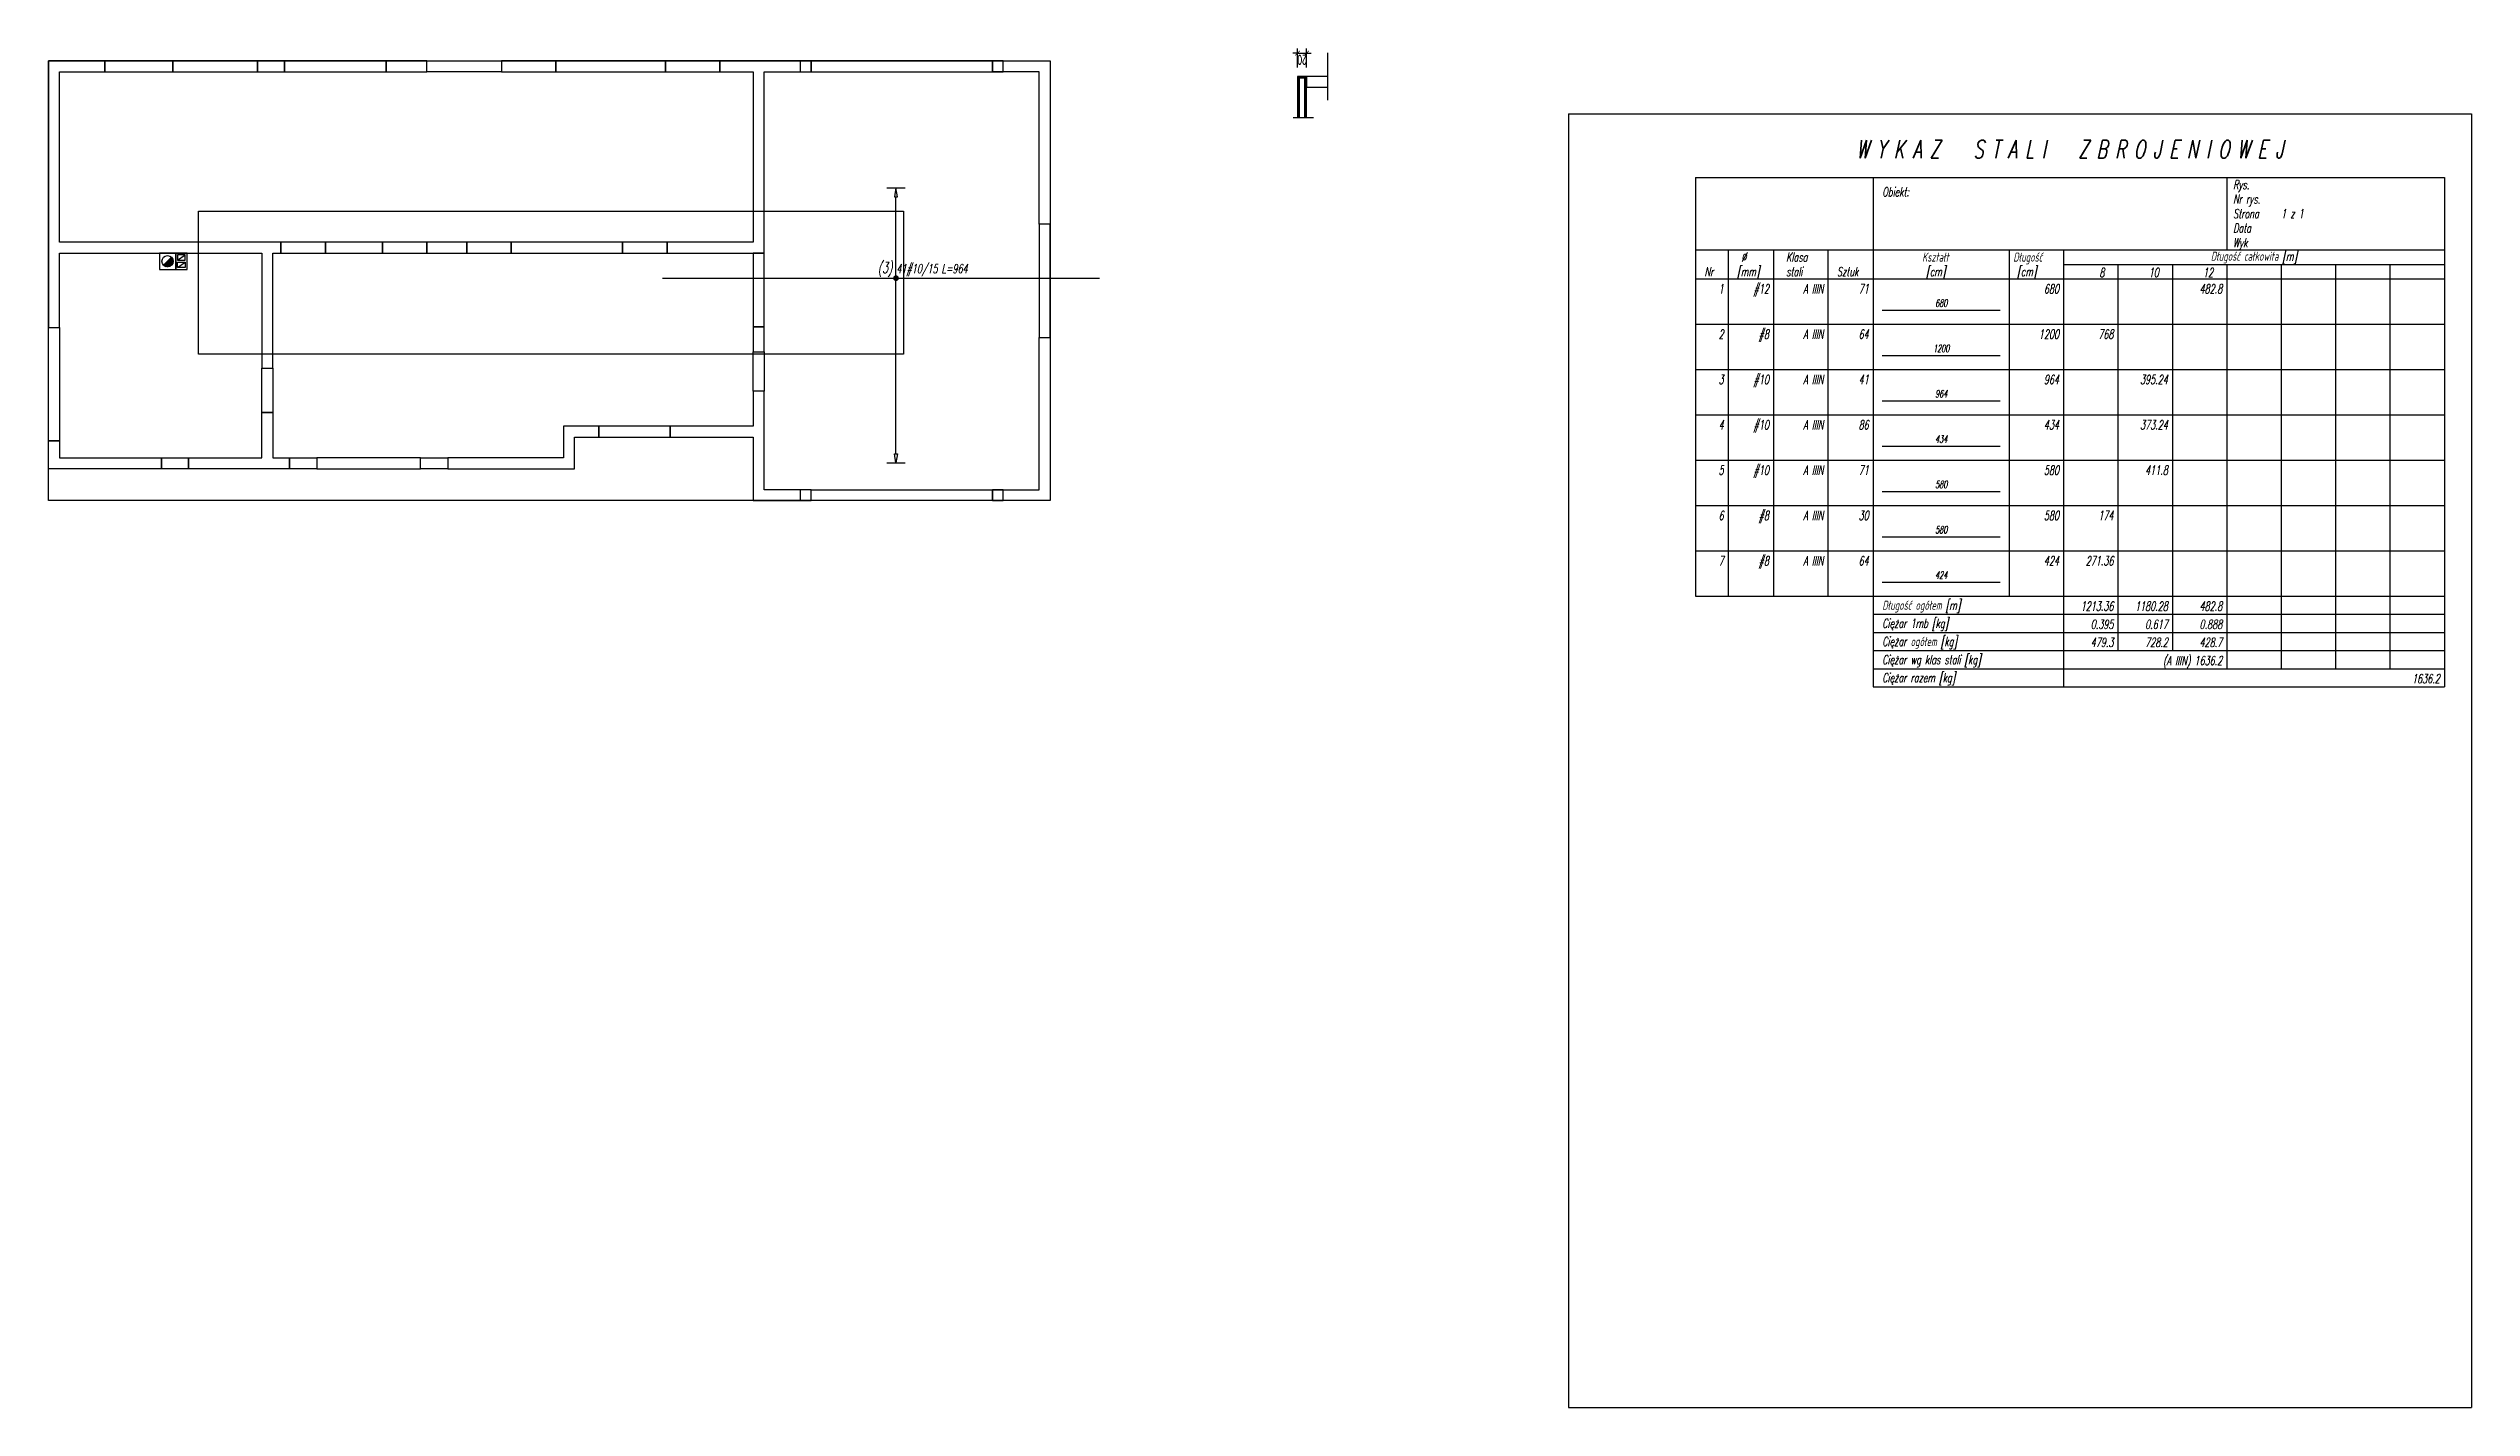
# Model space of a CAD drawing. Header units: millimetres. Extents: x -24587 to 36131, y -70862 to 338.
# Drawn here: x 30785 to 36131, y -63562 to -60564 of the extents above; entities that cross this region are included whole.
import ezdxf
from ezdxf.enums import TextEntityAlignment as Align

# ---------------------------------------------------------------- set-up
doc = ezdxf.new("R2010")
doc.units = ezdxf.units.MM
doc.header["$LTSCALE"] = 50
doc.linetypes.add('CENTER', pattern=[2, 1.25, -0.25, 0.25, -0.25])
doc.layers.get('Defpoints').update_dxf_attribs({"color": 251})
doc.layers.add('__NIEDRUK__', color=54, linetype='Continuous', plot=False)
for name, color, linetype in [('A-URZADZENIA', 93, 'Continuous'), ('K-DREWNO_OSIE', 8, 'CENTER'), ('K-NADPROŻA', 61, 'Continuous'), ('K-SCIANY', 2, 'Continuous'), ('K-STROPY', 161, 'Continuous'), ('K-SŁUPY', 131, 'Continuous'), ('K-WYMIARY', 1, 'Continuous'), ('ZBROJA_PRET', 161, 'Continuous'), ('ZBROJA_ZASIEG', 253, 'Continuous'), ('ZBROJA_ZESTAWIENIE', 62, 'Continuous'), ('ZBROJA_ZESTAWIENIE1', 252, 'Continuous'), ('ZBROJA_ZESTAWIENIE2', 30, 'Continuous'), ('ZBROJA_ZESTAWIENIE3', 141, 'Continuous'), ('ZBROJA_ZESTAWIENIE4', 210, 'Continuous'), ('ZBROJA_ZLICZAC', 125, 'Continuous')]:
    doc.layers.add(name, color=color, linetype=linetype)
doc.styles.add('STYL_ZBROJA', font='romanszb.shx', dxfattribs={"width": 0.65, "oblique": 12})
doc.styles.add('WYM1', font='romanszb.shx', dxfattribs={"width": 0.6})
doc.dimstyles.new('CM100', dxfattribs={"dimscale": 5, "dimtxt": 2, "dimasz": 1, "dimexe": 1, "dimexo": 2, "dimgap": 0.5, "dimtad": 1, "dimrnd": 0.5, "dimdsep": 46, "dimtxsty": 'WYM1', "dimblk": 'OBLIQUE', "dimcen": 0, "dimdle": 1, "dimclrd": 253, "dimclre": 251, "dimclrt": 30, "dimadec": 0, "dimazin": 0, "dimtfac": 1, "dimtix": 1, "dimtmove": 0, "dimatfit": 0, "dimfxl": 1, "dimtfillclr": 256, "dimtolj": 1, "dimarcsym": 0})

msp = doc.modelspace()

# ---------------------------------------------------------------- texts
at = {"layer": 'ZBROJA_ZLICZAC', "insert": (32614.471, -61067.804), "char_height": 20, "attachment_point": 7, "style": 'STYL_ZBROJA'}
msp.add_mtext('\\H24;\\C71;\\H20;\\C256;\\H24;\\C71;(3)\\H20;\\C256; 41#10/15 L=964', dxfattribs=at)

# ---------------------------------------------------------------- blocks, each defined once
blk = doc.blocks.new('A$C0BFB608B')
h = blk.add_hatch()
h.set_pattern_fill('ANSI31', color=256, scale=8)
h.set_pattern_definition([(315, (77083.3279, 191572.2395), (0.707106781, 0.707106781), [])])
h.paths.add_polyline_path([(8.8, 8.8, 0.198912), (0, 12.4, 0.668179), (-8.8, -8.8)])
blk.add_lwpolyline([(18, 18), (-18, 18), (-18, -18), (18, -18)], close=True)
blk.add_lwpolyline([(8.8, 8.8), (-8.8, -8.8)])
blk.add_circle((0, 0), 12.4)
blk = doc.blocks.new('A$C650043E8')
for points in [[(12.5, -18), (12.5, 18), (-12.5, 18), (-12.5, -18)], [(-8.5, 14), (8.5, 14), (8.5, 2), (-8.5, 2)], [(-8.5, -14), (8.5, -14), (8.5, -2), (-8.5, -2)]]:
    blk.add_lwpolyline(points, close=True)
blk = doc.blocks.new('_ArchTick')
at = {"color": 0, "linetype": 'ByBlock', "const_width": 0.15}
blk.add_lwpolyline([(-0.5, -0.5), (0.5, 0.5)], dxfattribs=at)
blk = doc.blocks.new('*D559')
at = {"layer": 'Defpoints', "color": 0, "transparency": 16777216}
for p in [(33560.4, -60574.1), (33540.4, -60625.7), (33560.4, -60625.7)]:
    blk.add_point(p, dxfattribs=at)
at = {"layer": 'K-WYMIARY', "color": 251, "lineweight": -2, "transparency": 16777216}
for p, q in [((33540.4, -60605.7), (33540.4, -60564.1)), ((33560.4, -60605.7), (33560.4, -60564.1))]:
    blk.add_line(p, q, dxfattribs=at)
at = {"layer": 'K-WYMIARY', "color": 253, "lineweight": -2, "transparency": 16777216}
for p, q in [((33540.4, -60574.1), (33530.4, -60574.1)), ((33540.4, -60574.1), (33560.4, -60574.1)), ((33560.4, -60574.1), (33570.4, -60574.1))]:
    blk.add_line(p, q, dxfattribs=at)
at = {"layer": 'K-WYMIARY', "color": 253, "lineweight": -2, "transparency": 16777216, "xscale": 10, "yscale": 10, "zscale": 10}
blk.add_blockref('_ArchTick', (33540.4, -60574.1), dxfattribs=at)
at = {"layer": 'K-WYMIARY', "color": 253, "lineweight": -2, "transparency": 16777216, "xscale": 10, "yscale": 10, "zscale": 10, "rotation": 180}
blk.add_blockref('_ArchTick', (33560.4, -60574.1), dxfattribs=at)
at = {"layer": 'K-WYMIARY', "color": 30, "transparency": 16777216, "insert": (33550.4, -60589.1), "char_height": 20, "attachment_point": 5, "rotation": 180, "style": 'WYM1'}
blk.add_mtext('\\A1;20', dxfattribs=at)
blk = doc.blocks.new('_zestawienie')
at = {"layer": 'ZBROJA_ZESTAWIENIE'}
for p, q in [((0, 0), (1652, 0)), ((392, 0), (392, -160)), ((1172, 0), (1172, -160)), ((1652, 0), (1652, -160)), ((0, -160), (1652, -160)), ((0, -160), (0, -192)), ((72, -160), (72, -192)), ((172, -160), (172, -192)), ((292, -160), (292, -192)), ((392, -160), (392, -192)), ((692, -160), (692, -192)), ((812, -160), (812, -192)), ((1652, -160), (1652, -224)), ((0, -192), (0, -224)), ((72, -192), (72, -224)), ((172, -192), (172, -224)), ((292, -192), (292, -224)), ((392, -192), (392, -224)), ((692, -192), (692, -224)), ((812, -192), (812, -224)), ((932, -192), (932, -224)), ((1052, -192), (1052, -224)), ((1172, -192), (1172, -224)), ((1292, -192), (1292, -224)), ((1412, -192), (1412, -224)), ((1532, -192), (1532, -224)), ((1652, -192), (1652, -224)), ((0, -224), (1652, -224)), ((0, -224), (0, -324)), ((72, -224), (72, -324)), ((172, -224), (172, -324)), ((292, -224), (292, -324)), ((392, -224), (392, -324)), ((692, -224), (692, -324)), ((812, -224), (812, -324)), ((932, -224), (932, -324)), ((1052, -224), (1052, -324)), ((1172, -224), (1172, -324)), ((1292, -224), (1292, -324)), ((1412, -224), (1412, -324)), ((1532, -224), (1532, -324)), ((1652, -224), (1652, -324)), ((0, -324), (0, -424)), ((72, -324), (72, -424)), ((172, -324), (172, -424)), ((292, -324), (292, -424)), ((392, -324), (392, -424)), ((692, -324), (692, -424)), ((812, -324), (812, -424)), ((932, -324), (932, -424)), ((1052, -324), (1052, -424)), ((1172, -324), (1172, -424)), ((1292, -324), (1292, -424)), ((1412, -324), (1412, -424)), ((1532, -324), (1532, -424)), ((1652, -324), (1652, -424)), ((0, -424), (0, -524)), ((72, -424), (72, -524)), ((172, -424), (172, -524)), ((292, -424), (292, -524)), ((392, -424), (392, -524)), ((692, -424), (692, -524)), ((812, -424), (812, -524)), ((932, -424), (932, -524)), ((1052, -424), (1052, -524)), ((1172, -424), (1172, -524)), ((1292, -424), (1292, -524)), ((1412, -424), (1412, -524)), ((1532, -424), (1532, -524)), ((1652, -424), (1652, -524)), ((0, -524), (0, -624)), ((72, -524), (72, -624)), ((172, -524), (172, -624)), ((292, -524), (292, -624)), ((392, -524), (392, -624)), ((692, -524), (692, -624)), ((812, -524), (812, -624)), ((932, -524), (932, -624)), ((1052, -524), (1052, -624)), ((1172, -524), (1172, -624)), ((1292, -524), (1292, -624)), ((1412, -524), (1412, -624)), ((1532, -524), (1532, -624)), ((1652, -524), (1652, -624)), ((0, -624), (0, -724)), ((72, -624), (72, -724)), ((172, -624), (172, -724)), ((292, -624), (292, -724)), ((392, -624), (392, -724)), ((692, -624), (692, -724)), ((812, -624), (812, -724)), ((932, -624), (932, -724)), ((1052, -624), (1052, -724)), ((1172, -624), (1172, -724)), ((1292, -624), (1292, -724)), ((1412, -624), (1412, -724)), ((1532, -624), (1532, -724)), ((1652, -624), (1652, -724)), ((0, -724), (0, -824)), ((72, -724), (72, -824)), ((172, -724), (172, -824)), ((292, -724), (292, -824)), ((392, -724), (392, -824)), ((692, -724), (692, -824)), ((812, -724), (812, -824)), ((932, -724), (932, -824)), ((1052, -724), (1052, -824)), ((1172, -724), (1172, -824)), ((1292, -724), (1292, -824)), ((1412, -724), (1412, -824)), ((1532, -724), (1532, -824)), ((1652, -724), (1652, -824)), ((0, -824), (0, -924)), ((72, -824), (72, -924)), ((172, -824), (172, -924)), ((292, -824), (292, -924)), ((392, -824), (392, -924)), ((692, -824), (692, -924)), ((812, -824), (812, -924)), ((932, -824), (932, -924)), ((1052, -824), (1052, -924)), ((1172, -824), (1172, -924)), ((1292, -824), (1292, -924)), ((1412, -824), (1412, -924)), ((1532, -824), (1532, -924)), ((1652, -824), (1652, -924)), ((0, -924), (1652, -924)), ((392, -924), (392, -1124)), ((812, -924), (812, -1124)), ((932, -924), (932, -1044)), ((1052, -924), (1052, -1044)), ((1172, -924), (1172, -1044)), ((1292, -924), (1292, -1084)), ((1412, -924), (1412, -1084)), ((1532, -924), (1532, -1084)), ((1652, -924), (1652, -1084)), ((1652, -924), (1652, -1084)), ((1172, -1044), (1172, -1084)), ((1652, -1084), (1652, -1124)), ((392, -1124), (1652, -1124))]:
    blk.add_line(p, q, dxfattribs=at)
at = {"layer": 'ZBROJA_ZESTAWIENIE1'}
for p, q in [((-280, 140), (1712, 140)), ((-280, 140), (-280, -2714)), ((1712, 140), (1712, -2714)), ((812, -192), (1652, -192)), ((0, -324), (1652, -324)), ((0, -424), (1652, -424)), ((0, -524), (1652, -524)), ((0, -624), (1652, -624)), ((0, -724), (1652, -724)), ((0, -824), (1652, -824)), ((392, -964), (1652, -964)), ((392, -1004), (1652, -1004)), ((392, -1044), (1652, -1044)), ((392, -1084), (1652, -1084)), ((-280, -2714), (1712, -2714))]:
    blk.add_line(p, q, dxfattribs=at)
at = {"layer": 'ZBROJA_ZESTAWIENIE2'}
blk.add_line((0, 0), (0, -160), dxfattribs=at)
at = {"layer": 'ZBROJA_ZESTAWIENIE3'}
for points in [[(412, -292.8), (672, -292.8)], [(412, -392.8), (672, -392.8)], [(412, -492.8), (672, -492.8)], [(412, -592.8), (672, -592.8)], [(412, -692.8), (672, -692.8)], [(412, -792.8), (672, -792.8)], [(412, -892.8), (672, -892.8)]]:
    blk.add_lwpolyline(points, dxfattribs=at)
at = {"layer": 'ZBROJA_ZESTAWIENIE2', "style": 'STYL_ZBROJA', "oblique": 12, "width": 0.65}
for s, p in [('Obiekt:', (412, -48)), ('Rys. ', (1186, -32)), ('Nr rys. ', (1186, -64)), ('Data ', (1186, -128)), ('Strona ', (1186, -96)), ('1 z 1', (1292, -96)), ('Wyk ', (1186, -160)), ('Nr', (20, -224)), ('[mm]', (92, -224)), (' %%c', (92, -192)), ('Klasa', (200, -192)), ('stali', (200, -224)), ('Sztuk', (312, -224)), ('Kształt', (500, -192)), (' [cm]', (500, -224)), (' Długość', (692, -192)), ('  [cm]', (692, -224)), ('Długość ogółem [m]', (412, -960)), ('Ciężar 1mb [kg]', (412, -1000)), ('Ciężar ogółem [kg]', (412, -1040)), ('Ciężar wg klas stali [kg]', (412, -1080)), ('Ciężar razem [kg]', (412, -1120))]:
    blk.add_text(s, height=20, dxfattribs=at).set_placement(p, align=Align.BOTTOM_LEFT)
blk.add_text('Długość całkowita [m]', height=20, dxfattribs=at).set_placement((1232, -184), align=Align.CENTER)
for s, p in [('8', (902, -220)), ('10', (1022, -220)), ('12', (1142, -220)), ('1', (62, -256)), ('#12', (162, -256)), ('A IIIN', (282, -256)), ('71', (382, -256)), ('680', (802, -256)), ('482.8', (1162, -256)), ('2', (62, -356)), ('#8', (162, -356)), ('A IIIN', (282, -356)), ('64', (382, -356)), ('1200', (802, -356)), ('768', (922, -356)), ('3', (62, -456)), ('#10', (162, -456)), ('A IIIN', (282, -456)), ('41', (382, -456)), ('964', (802, -456)), ('395.24', (1042, -456)), ('#10', (162, -556)), ('4', (62, -556)), ('A IIIN', (282, -556)), ('86', (382, -556)), ('434', (802, -556)), ('373.24', (1042, -556)), ('5', (62, -656)), ('#10', (162, -656)), ('A IIIN', (282, -656)), ('71', (382, -656)), ('580', (802, -656)), ('411.8', (1042, -656)), ('6', (62, -756)), ('#8', (162, -756)), ('A IIIN', (282, -756)), ('30', (382, -756)), ('580', (802, -756)), ('174', (922, -756)), ('7', (62, -856)), ('#8', (162, -856)), ('A IIIN', (282, -856)), ('64', (382, -856)), ('424', (802, -856)), ('271.36', (922, -856)), ('1213.36', (922, -956)), ('1180.28', (1042, -956)), ('482.8', (1162, -956)), ('0.395', (922, -996)), ('0.617', (1042, -996)), ('0.888', (1162, -996)), ('479.3', (922, -1036)), ('728.2', (1042, -1036)), ('(A IIIN) 1636.2', (1162, -1076)), ('428.7', (1162, -1036)), ('1636.2', (1642, -1116))]:
    blk.add_text(s, height=20, dxfattribs=at).set_placement(p, align=Align.RIGHT)
for s, p in [('680', (542, -290.2)), ('1200', (542, -390.2)), ('964', (542, -490.2)), ('434', (542, -590.2)), ('580', (542, -690.2)), ('580', (542, -790.2)), ('424', (542, -890.2))]:
    blk.add_text(s, height=16, dxfattribs=at).set_placement(p, align=Align.BOTTOM_CENTER)
at = {"layer": 'ZBROJA_ZESTAWIENIE4', "style": 'STYL_ZBROJA', "oblique": 12, "width": 0.65}
blk.add_text('W Y K A Z   S T A L I   Z B R O J E N I O W E J', height=40, dxfattribs=at).set_placement((826, 42), align=Align.CENTER)

# ---------------------------------------------------------------- dimensions: what is measured, and where the dimension line sits
at = {"layer": 'K-WYMIARY'}
dim = msp.add_linear_dim(base=(33560.367, -60574.058), p1=(33540.367, -60625.731), p2=(33560.367, -60625.731), angle=180, dimstyle='CM100', override={"dimscale": 10, "dimblk": 'ArchTick'}, dxfattribs=at)
dim.commit()
dim.dimension.update_dxf_attribs({"geometry": '*D559', "text_midpoint": (33550.367, -60589.058)})

# ---------------------------------------------------------------- linework, layer by layer
for points in [[(33607.186, -60678.223), (33607.186, -60573.914)], [(33560.367, -60716.372), (33560.367, -60625.731), (33540.367, -60625.731), (33540.367, -60716.372)], [(33607.186, -60625.731), (33560.367, -60625.731), (33560.367, -60649.731), (33607.186, -60649.731)], [(33530.786, -60716.372), (33575.813, -60716.372)]]:
    msp.add_lwpolyline(points)
at = {"layer": '__NIEDRUK__'}
for points in [[(33557.867, -60716.372), (33557.867, -60628.231), (33542.867, -60628.231), (33542.867, -60716.372)], [(33556.867, -60716.372), (33556.867, -60629.231), (33543.867, -60629.231), (33543.867, -60716.372)]]:
    msp.add_lwpolyline(points, dxfattribs=at)
msp.add_lwpolyline([(31115.973, -60922.794), (32671.306, -60922.794), (32671.306, -61238.127), (31115.973, -61238.127)], close=True, dxfattribs=at)
at = {"layer": 'A-URZADZENIA'}
for p, q in [((31069.306, -61031.46), (31086.306, -61019.46)), ((31069.306, -61031.46), (31086.306, -61019.46)), ((31069.306, -61047.46), (31086.306, -61035.46)), ((31069.306, -61047.46), (31086.306, -61035.46))]:
    msp.add_line(p, q, dxfattribs=at)
at = {"layer": 'K-DREWNO_OSIE'}
msp.add_lwpolyline([(31115.973, -60922.794), (32671.306, -60922.794), (32671.306, -61238.127), (31115.973, -61238.127)], close=True, dxfattribs=at)
at = {"layer": 'K-NADPROŻA'}
for points in [[(30909.351, -60615.46), (31059.351, -60615.46), (31059.351, -60591.46), (30909.351, -60591.46)], [(31245.64, -60615.46), (31305.64, -60615.46), (31305.64, -60591.46), (31245.64, -60591.46)], [(31529.713, -60615.46), (31619.713, -60615.46), (31619.713, -60591.46), (31529.713, -60591.46)], [(31784.032, -60615.46), (31904.032, -60615.46), (31904.032, -60591.46), (31784.032, -60591.46)], [(32146.205, -60615.46), (32266.205, -60615.46), (32266.205, -60591.46), (32146.205, -60591.46)], [(32467.14, -60615.46), (32867.14, -60615.46), (32867.14, -60591.46), (32467.14, -60591.46)], [(31297.59, -61015.46), (31395.64, -61015.46), (31395.64, -60991.46), (31297.59, -60991.46)], [(31521.663, -61015.46), (31619.713, -61015.46), (31619.713, -60991.46), (31521.663, -60991.46)], [(31707.713, -61015.46), (31805.762, -61015.46), (31805.762, -60991.46), (31707.713, -60991.46)], [(32051.466, -61015.46), (32149.516, -61015.46), (32149.516, -60991.46), (32051.466, -60991.46)], [(32994.64, -60951.46), (32970.64, -60951.46), (32970.64, -61201.46), (32994.64, -61201.46)], [(32339.64, -61178.46), (32363.64, -61178.46), (32363.64, -61015.46), (32339.64, -61015.46)], [(30784.64, -61179.334), (30808.64, -61179.334), (30808.64, -61429.334), (30784.64, -61429.334)], [(32339.64, -61233.21), (32363.64, -61233.21), (32363.64, -61320.21), (32339.64, -61320.21)], [(31255.64, -61269.41), (31279.64, -61269.41), (31279.64, -61367.46), (31255.64, -61367.46)], [(32156.14, -61397.46), (31999.14, -61397.46), (31999.14, -61421.46), (32156.14, -61421.46)], [(31093.83, -61491.46), (31033.83, -61491.46), (31033.83, -61467.46), (31093.83, -61467.46)], [(31376.57, -61491.46), (31316.57, -61491.46), (31316.57, -61467.46), (31376.57, -61467.46)], [(31665.508, -61491.46), (31605.508, -61491.46), (31605.508, -61467.46), (31665.508, -61467.46)], [(32867.14, -61561.46), (32467.14, -61561.46), (32467.14, -61537.46), (32867.14, -61537.46)]]:
    msp.add_lwpolyline(points, close=True, dxfattribs=at)
at = {"layer": 'K-SCIANY'}
for points in [[(30909.351, -60591.46), (30784.64, -60591.46), (30784.64, -61179.334), (30808.64, -61179.334), (30808.64, -61015.46), (31255.64, -61015.46), (31255.64, -61269.41), (31279.64, -61269.41), (31279.64, -61015.46), (31297.59, -61015.46), (31297.59, -60991.46), (30808.64, -60991.46), (30808.64, -60615.46), (30909.351, -60615.46)], [(31059.351, -60615.46), (31245.64, -60615.46), (31245.64, -60591.46), (31059.351, -60591.46)], [(31305.64, -60615.46), (31529.713, -60615.46), (31529.713, -60591.46), (31305.64, -60591.46)], [(31784.032, -60615.46), (31619.713, -60615.46), (31619.713, -60591.46), (31784.032, -60591.46)], [(31904.032, -60615.46), (32146.205, -60615.46), (32146.205, -60591.46), (31904.032, -60591.46)], [(32867.14, -60591.46), (32994.64, -60591.46), (32994.64, -60951.46), (32970.64, -60951.46), (32970.64, -60615.46), (32867.14, -60615.46)], [(31521.663, -60991.46), (31395.64, -60991.46), (31395.64, -61015.46), (31521.663, -61015.46)], [(31619.713, -61015.46), (31707.713, -61015.46), (31707.713, -60991.46), (31619.713, -60991.46)], [(31805.762, -61015.46), (32051.466, -61015.46), (32051.466, -60991.46), (31805.762, -60991.46)], [(32970.64, -61201.46), (32994.64, -61201.46), (32994.64, -61561.46), (32867.14, -61561.46), (32867.14, -61537.46), (32970.64, -61537.46)], [(31255.64, -61367.46), (31279.64, -61367.46), (31279.64, -61467.46), (31316.57, -61467.46), (31316.57, -61491.46), (31093.83, -61491.46), (31093.83, -61467.46), (31255.64, -61467.46)], [(32467.062, -61537.46), (32363.64, -61537.46), (32363.64, -61320.21), (32339.64, -61320.21), (32339.64, -61397.46), (32156.14, -61397.46), (32156.14, -61421.46), (32339.64, -61421.46), (32339.64, -61561.46), (32467.14, -61561.46)], [(31999.14, -61397.46), (31921.14, -61397.46), (31921.14, -61467.46), (31665.508, -61467.46), (31665.508, -61491.46), (31945.14, -61491.46), (31945.14, -61421.46), (31999.14, -61421.46)], [(31033.83, -61491.46), (30784.64, -61491.46), (30784.64, -61429.334), (30808.64, -61429.334), (30808.64, -61467.46), (31033.83, -61467.46)], [(31376.57, -61491.46), (31605.508, -61491.46), (31605.508, -61467.46), (31376.57, -61467.46)]]:
    msp.add_lwpolyline(points, close=True, dxfattribs=at)
msp.add_lwpolyline([(32149.516, -60991.46), (32149.516, -61015.46), (32363.64, -61015.46), (32363.64, -60615.46), (32467.14, -60615.46), (32467.14, -60591.46), (32266.205, -60591.46), (32266.205, -60615.46), (32339.64, -60615.46), (32339.64, -60991.46), (32149.516, -60991.46)], dxfattribs=at)
at = {"layer": 'K-STROPY'}
msp.add_lwpolyline([(30784.64, -60591.46), (32994.64, -60591.46), (32994.64, -61561.46), (30784.64, -61561.46)], close=True, dxfattribs=at)
at = {"layer": 'K-SŁUPY'}
for points in [[(32443.14, -60615.46), (32467.14, -60615.46), (32467.14, -60591.46), (32443.14, -60591.46)], [(32867.14, -60615.46), (32891.14, -60615.46), (32891.14, -60591.46), (32867.14, -60591.46)], [(32339.64, -61233.21), (32363.64, -61233.21), (32363.64, -61178.46), (32339.64, -61178.46)], [(32443.14, -61561.46), (32467.14, -61561.46), (32467.14, -61537.46), (32443.14, -61537.46)], [(32867.14, -61561.46), (32891.14, -61561.46), (32891.14, -61537.46), (32867.14, -61537.46)]]:
    msp.add_lwpolyline(points, close=True, dxfattribs=at)
at = {"layer": 'ZBROJA_PRET'}
msp.add_line((32139.59, -61070.804), (33103.59, -61070.804), dxfattribs=at)
at = {"layer": 'ZBROJA_ZASIEG'}
for p, q in [((32634.518, -60871.208), (32674.518, -60871.208)), ((32634.518, -61478.208), (32674.518, -61478.208))]:
    msp.add_line(p, q, dxfattribs=at)
msp.add_lwpolyline([(32654.518, -61458.208), (32657.618, -61458.208), (32654.518, -61478.208), (32651.418, -61458.208), (32654.518, -61458.208), (32654.518, -60891.208), (32657.618, -60891.208), (32654.518, -60871.208), (32651.418, -60891.208), (32654.518, -60891.208)], dxfattribs=at)
at = {"layer": 'ZBROJA_ZASIEG', "const_width": 6.3}
msp.add_lwpolyline([(32651.368, -61070.804, 1), (32657.668, -61070.804, 1)], format="xyb", close=True, dxfattribs=at)

# ---------------------------------------------------------------- block references
at = {"layer": 'A-URZADZENIA'}
for name, p, rotation in [('A$C0BFB608B', (31047.306, -61033.46), 180.0000000000001), ('A$C0BFB608B', (31047.306, -61033.46), 180.0000000000001), ('A$C650043E8', (31077.806, -61033.46), 180), ('A$C650043E8', (31077.806, -61033.46), 180)]:
    msp.add_blockref(name, p, dxfattribs=dict(at, rotation=rotation))
at = {"layer": 'ZBROJA_ZESTAWIENIE'}
msp.add_blockref('_zestawienie', (34418.565, -60848.378), dxfattribs=at)

msp.set_redraw_order([(e.dxf.handle, doc.entitydb.next_handle()) for e in msp.query("TEXT MTEXT ATTDEF DIMENSION ARC_DIMENSION")])  # texts and dimensions are drawn at this point

doc.saveas('drawing.dxf')
